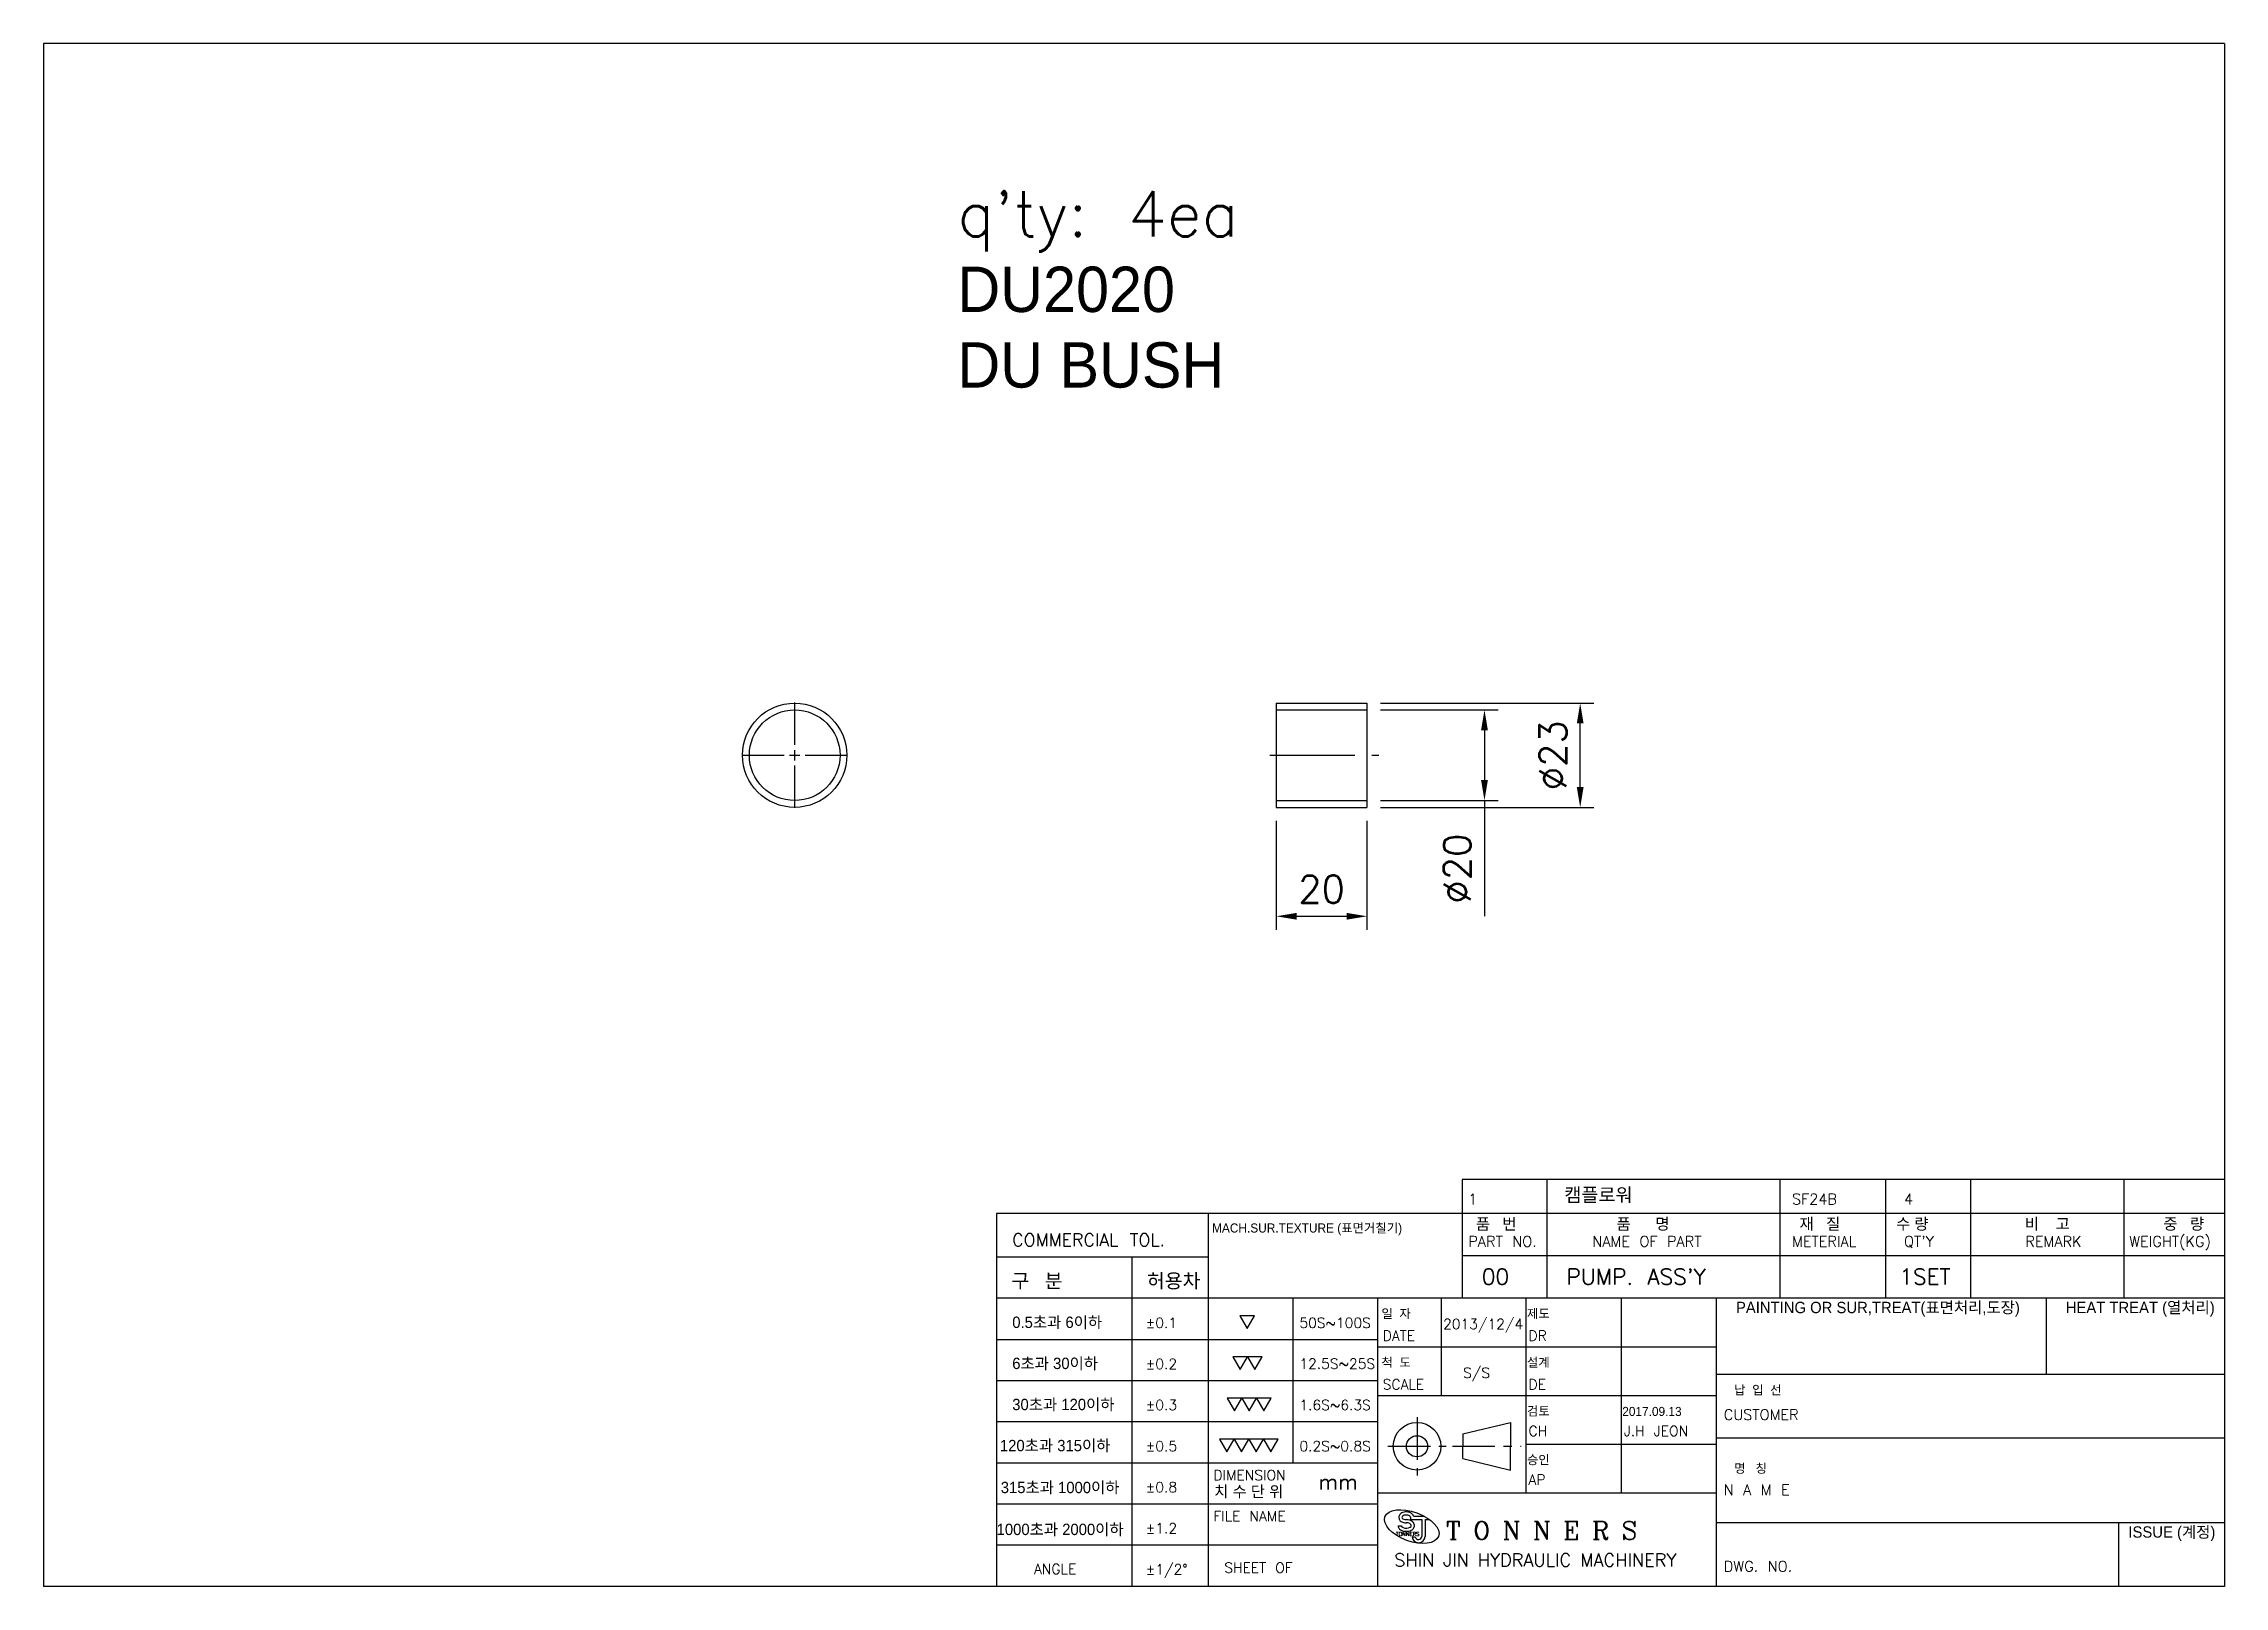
# Model space of a CAD drawing. Extents: x -2917 to 6643, y 8514 to 10799.
# Drawn here: x 5598.2 to 6079.3, y 8514.2 to 8854.4 of the extents above; entities that cross this region are included whole.
import ezdxf

# ---------------------------------------------------------------- set-up
doc = ezdxf.new("R2010")
doc.units = 0
doc.header["$LTSCALE"] = 15
doc.header["$MEASUREMENT"] = 0
doc.linetypes.add('CENTER', pattern=[2, 1.25, -0.25, 0.25, -0.25])
doc.linetypes.add('PHANTOM2', pattern=[31.75, 15.875, -3.175, 3.175, -3.175, 3.175, -3.175])
for name, color, linetype in [('1', 1, 'CENTER'), ('3', 3, 'Continuous'), ('4', 4, 'Continuous'), ('DXF1', 7, 'Continuous')]:
    doc.layers.add(name, color=color, linetype=linetype)
doc.styles.add('HSG', font='romans.shx', dxfattribs={"bigfont": 'whgtxt.shx'})
doc.styles.add('ROMANC', font='romanc', dxfattribs={"height": 2})
doc.styles.add('ROMANS', font='txt.shx', dxfattribs={"bigfont": 'whgtxt.shx'})
doc.styles.get("Standard").update_dxf_attribs({"font": 'txt.shx'})
doc.dimstyles.new('ISO-25', dxfattribs={"dimtxt": 2.5, "dimasz": 2.5, "dimexe": 1.25, "dimexo": 0.625, "dimtad": 1, "dimtoh": 1, "dimdsep": 46, "dimtxsty": 'Standard', "dimcen": 2.5, "dimclrt": 6, "dimadec": 0, "dimazin": 0, "dimtfac": 1, "dimtmove": 0, "dimatfit": 3, "dimfxl": 1, "dimarcsym": 0})

msp = doc.modelspace()

# ---------------------------------------------------------------- texts
for s, height, p in [('1', 2.335, (5912.492, 8598.466)), ('SF24B', 2.3354, (5983.903, 8598.466)), ('4', 2.335, (6008.605, 8598.466)), ('COMMERCIAL TOL.', 2.80248, (5811.85, 8589.228)), ('PART NO.', 2.3354, (5912.492, 8589.125)), ('NAME OF PART', 2.3354, (5939.847, 8589.125)), ('METERIAL', 2.3354, (5983.903, 8589.125)), ("QT'Y", 2.3354, (6008.605, 8589.125)), ('REMARK', 2.3354, (6035.382, 8589.125)), ('WEIGHT(KG)', 2.3354, (6058.298, 8589.125)), ('00', 3.5031, (5915.472, 8580.771)), ("PUMP. ASS'Y", 3.5031, (5934.155, 8580.771)), ('1SET', 3.5031, (6007.598, 8580.771)), ('%%P0.1', 2.242, (5841.314, 8571.218)), ('50S~100S', 2.242, (5875.213, 8571.218)), ('DATE', 2.242, (5893.611, 8568.387)), ('2013/12/4', 2.242, (5906.923, 8570.948)), ('DR', 2.242, (5925.773, 8568.387)), ('%%P0.2', 2.242, (5841.314, 8562.156)), ('12.5S~25S', 2.242, (5875.213, 8562.203)), ('SCALE', 2.242, (5893.611, 8557.644)), ('S/S', 2.242, (5911.323, 8560.205)), ('DE', 2.242, (5925.773, 8557.644)), ('%%P0.3', 2.242, (5841.314, 8553.095)), ('1.6S~6.3S', 2.242, (5875.213, 8553.095)), ('CUSTOMER', 2.3354, (5968.849, 8550.924)), ('%%P0.5', 2.242, (5841.314, 8544.034)), ('0.2S~0.8S', 2.242, (5875.213, 8544.034)), ('CH', 2.242, (5925.773, 8547.368)), ('J.H JEON', 2.242, (5946.792, 8547.368)), ('%%P0.8', 2.242, (5841.314, 8534.972)), ('DIMENSION', 2.242, (5856.244, 8537.636)), ('mm', 3.363, (5879.431, 8535.567)), ('AP', 2.242, (5925.773, 8536.625)), ('N A M E', 2.3354, (5968.849, 8534.348)), ('FILE NAME', 2.242, (5856.244, 8528.575)), ('%%P1.2', 2.242, (5841.314, 8525.911)), ('ANGLE', 2.242, (5816.661, 8516.94)), ('%%P1/2%%D', 2.242, (5841.314, 8516.85)), ('SHEET OF', 2.242, (5858.65, 8517.224)), ('DWG. NO.', 2.3354, (5968.849, 8517.466))]:
    msp.add_text(s, height=height).set_placement(p)
at = {"linetype": 'Continuous', "style": 'ROMANC'}
msp.add_text('T O N N E R S', height=4.00196, dxfattribs=at).set_placement((5907.552, 8524.544))
at = {"insert": (5799.767, 8821.918), "char_height": 10, "attachment_point": 1}
msp.add_mtext_dynamic_manual_height_columns("q'ty: 4ea\\P{\\fGulim|b0|i0|c129|p50;DU2020 \\PDU BUSH}", width=3759.60361, gutter_width=50, heights=[0], dxfattribs=at)
at = {"layer": '3'}
for s, height, style, p in [('TONNERS', 0.8511, 'ROMANS', (5896.528, 8525.343)), ('SHIN JIN HYDRAULIC MACHINERY', 2.86559, 'HSG', (5896.139, 8518.601))]:
    msp.add_text(s, height=height, dxfattribs=dict(at, style=style)).set_placement(p)
at = {"layer": '3', "color": 7, "attachment_point": 4}
for s, insert, char_height in [('\\f굴림|b0|i0|c129|p2;MACH.SUR.TEXTURE (표면거칠기)', (5855.948, 8592.953), 2.0007), ('\\f굴림|b0|i0|c129|p2;품   번', (5914.133, 8594.031), 2.50088), ('\\f굴림|b0|i0|c129|p2;품      명', (5945.168, 8594.031), 2.50088), ('\\f굴림|b0|i0|c129|p2;재   질', (5985.55, 8594.031), 2.50088), ('\\f굴림|b0|i0|c129|p2;수 량', (6006.865, 8594.031), 2.50088), ('\\f굴림|b0|i0|c129|p2;비    고', (6035.285, 8594.031), 2.50088), ('\\f굴림|b0|i0|c129|p2;중   량', (6065.837, 8594.031), 2.50088), ('\\f굴림|b0|i0|c129|p2;허용차', (5841.599, 8581.427), 3.12609), ('\\f굴림|b0|i0|c129|p2;구   분', (5811.706, 8581.427), 3.12609), ('\\f굴림|b0|i0|c129|p2;0.5초과 6이하', (5811.868, 8572.323), 2.50088), ('\\f굴림|b0|i0|c129|p2;일  자', (5893.315, 8574.27), 2.0007), ('\\f굴림|b0|i0|c129|p2;제도', (5925.431, 8574.27), 2.0007), ('\\f굴림|b0|i0|c129|p2;PAINTING OR SUR,TREAT(표면처리,도장)', (5971.538, 8575.347), 2.50088), ('\\f굴림|b0|i0|c129|p2;HEAT TREAT (열처리)', (6044.302, 8575.347), 2.50088), ('\\f굴림|b0|i0|c129|p2;6초과 30이하', (5811.868, 8563.261), 2.50088), ('\\f굴림|b0|i0|c129|p2;척  도', (5893.315, 8563.527), 2.0007), ('\\f굴림|b0|i0|c129|p2;설계', (5925.431, 8563.527), 2.0007), ('\\f굴림|b0|i0|c129|p2;30초과 120이하', (5811.868, 8554.2), 2.50088), ('\\f굴림|b0|i0|c129|p2;납  입  선', (5971.139, 8557.455), 2.0007), ('\\f굴림|b0|i0|c129|p2;검토', (5925.431, 8552.784), 2.0007), ('{\\fGulim|b0|i0|c129|p2;2017.09.13}', (5946.45, 8552.784), 2.0007), ('\\f굴림|b0|i0|c129|p2;120초과 315이하', (5809.149, 8545.139), 2.50088), ('\\f굴림|b0|i0|c129|p2;승인', (5925.431, 8542.042), 2.0007), ('\\f굴림|b0|i0|c129|p2;명   칭', (5971.139, 8540.161), 2.0007), ('\\f굴림|b0|i0|c129|p2;315초과 1000이하', (5809.33, 8535.896), 2.50088), ('\\f굴림|b0|i0|c129|p2;치 수 단 위', (5856.401, 8534.991), 2.50088), ('\\f굴림|b0|i0|c129|p2;1000초과 2000이하', (5808.421, 8526.654), 2.50088), ('\\f굴림|b0|i0|c129|p2;ISSUE (계정)', (6058.118, 8525.837), 2.50088)]:
    msp.add_mtext(s, dxfattribs=dict(at, insert=insert, char_height=char_height))
at = {"layer": '4', "color": 6, "linetype": 'PHANTOM2', "insert": (5933.665, 8602.062), "char_height": 3, "width": 15.95553, "attachment_point": 1}
msp.add_mtext('캠플로워', dxfattribs=at)

# ---------------------------------------------------------------- blocks, each defined once
blk = doc.blocks.new('*U421')
at = {"layer": 'DXF1', "color": 0, "linetype": 'CENTER', "transparency": 16777216}
for p, q in [((0, 2.3), (0, 11.62)), ((-11.62, 0), (-2.3, 0)), ((2.3, 0), (11.62, 0)), ((0, -11.62), (0, -2.3))]:
    blk.add_line(p, q, dxfattribs=at)
at = {"layer": 'DXF1', "color": 0, "linetype": 'Continuous', "transparency": 16777216}
for p, q in [((-1.15, 0), (1.15, 0)), ((0, -1.15), (0, 1.15))]:
    blk.add_line(p, q, dxfattribs=at)
blk = doc.blocks.new('*D422')
at = {"layer": '4', "color": 4, "linetype": 'PHANTOM2', "lineweight": -2, "transparency": 16777216}
for p, q in [((5870.12, 8683.01), (5870.12, 8658.99)), ((5890.12, 8683.01), (5890.12, 8658.99)), ((5874.62, 8661.99), (5885.62, 8661.99))]:
    blk.add_line(p, q, dxfattribs=at)
at = {"layer": '4', "color": 4, "linetype": 'PHANTOM2', "transparency": 16777216}
for points in [[(5874.62, 8662.74), (5874.62, 8661.24), (5870.12, 8661.99)], [(5885.62, 8662.74), (5885.62, 8661.24), (5890.12, 8661.99)]]:
    blk.add_solid(points, dxfattribs=at)
at = {"layer": 'Defpoints', "color": 0, "linetype": 'PHANTOM2', "transparency": 16777216}
for p in [(5870.12, 8686.01), (5890.12, 8686.01), (5890.12, 8661.99)]:
    blk.add_point(p, dxfattribs=at)
at = {"layer": '4', "color": 7, "linetype": 'PHANTOM2', "transparency": 16777216, "insert": (5880.12, 8667.99), "char_height": 6, "attachment_point": 5}
blk.add_mtext('20', dxfattribs=at)
blk = doc.blocks.new('*D423')
at = {"layer": '4', "color": 4, "linetype": 'PHANTOM2', "lineweight": -2, "transparency": 16777216}
for p, q in [((5893.12, 8707.51), (5919.05, 8707.51)), ((5916.05, 8703.01), (5916.05, 8692.01)), ((5893.12, 8687.51), (5919.05, 8687.51)), ((5916.05, 8687.51), (5916.05, 8662.01))]:
    blk.add_line(p, q, dxfattribs=at)
at = {"layer": '4', "color": 4, "linetype": 'PHANTOM2', "transparency": 16777216}
for points in [[(5915.3, 8703.01), (5916.8, 8703.01), (5916.05, 8707.51)], [(5915.3, 8692.01), (5916.8, 8692.01), (5916.05, 8687.51)]]:
    blk.add_solid(points, dxfattribs=at)
at = {"layer": 'Defpoints', "color": 0, "linetype": 'PHANTOM2', "transparency": 16777216}
for p in [(5890.12, 8707.51), (5890.12, 8687.51), (5916.05, 8687.51)]:
    blk.add_point(p, dxfattribs=at)
at = {"layer": '4', "color": 7, "linetype": 'PHANTOM2', "transparency": 16777216, "insert": (5910.05, 8672.51), "char_height": 6, "attachment_point": 5, "rotation": 90}
blk.add_mtext('%%C20', dxfattribs=at)
blk = doc.blocks.new('*D424')
at = {"layer": '4', "color": 4, "linetype": 'PHANTOM2', "lineweight": -2, "transparency": 16777216}
for p, q in [((5893.12, 8709.01), (5940.17, 8709.01)), ((5937.17, 8690.51), (5937.17, 8704.51)), ((5893.12, 8686.01), (5940.17, 8686.01))]:
    blk.add_line(p, q, dxfattribs=at)
at = {"layer": '4', "color": 4, "linetype": 'PHANTOM2', "transparency": 16777216}
for points in [[(5936.42, 8704.51), (5937.92, 8704.51), (5937.17, 8709.01)], [(5936.42, 8690.51), (5937.92, 8690.51), (5937.17, 8686.01)]]:
    blk.add_solid(points, dxfattribs=at)
at = {"layer": 'Defpoints', "color": 0, "linetype": 'PHANTOM2', "transparency": 16777216}
for p in [(5890.12, 8709.01), (5937.17, 8709.01), (5890.12, 8686.01)]:
    blk.add_point(p, dxfattribs=at)
at = {"layer": '4', "color": 7, "linetype": 'PHANTOM2', "transparency": 16777216, "insert": (5931.17, 8697.51), "char_height": 6, "attachment_point": 5, "rotation": 90}
blk.add_mtext('%%C23', dxfattribs=at)

# ---------------------------------------------------------------- dimensions: what is measured, and where the dimension line sits
at = {"layer": '4', "color": 6, "linetype": 'PHANTOM2'}
for base, p1, p2, picture, middle in [((5937.172, 8709.008), (5890.122, 8686.008), (5890.122, 8709.008), '*D424', (5931.172, 8697.508)), ((5916.052, 8687.508), (5890.122, 8707.508), (5890.122, 8687.508), '*D423', (5910.052, 8672.508))]:
    dim = msp.add_linear_dim(base=base, p1=p1, p2=p2, angle=90, text='%%C<>', dimstyle='ISO-25', override={"dimscale": 1.5, "dimtxt": 4, "dimasz": 3, "dimexe": 2, "dimexo": 2, "dimgap": 2, "dimtoh": 0, "dimcen": 0, "dimclrd": 4, "dimclre": 4, "dimclrt": 7, "dimfxl": 0.5}, dxfattribs=at)
    dim.commit()
    dim.dimension.update_dxf_attribs({"geometry": picture, "text_midpoint": middle})
dim = msp.add_linear_dim(base=(5890.122, 8661.988), p1=(5870.122, 8686.008), p2=(5890.122, 8686.008), dimstyle='ISO-25', override={"dimscale": 1.5, "dimtxt": 4, "dimasz": 3, "dimexe": 2, "dimexo": 2, "dimgap": 2, "dimtoh": 0, "dimcen": 0, "dimclrd": 4, "dimclre": 4, "dimclrt": 7, "dimfxl": 0.5}, dxfattribs=at)
dim.commit()
dim.dimension.update_dxf_attribs({"geometry": '*D422', "text_midpoint": (5880.122, 8667.988)})

# ---------------------------------------------------------------- linework, layer by layer
at = {"color": 6}
for p, q in [((5598.157, 8854.425), (5598.157, 8514.225)), ((6079.297, 8854.425), (5598.157, 8854.425)), ((6079.297, 8854.425), (6079.297, 8514.225)), ((5911.148, 8603.931), (5911.148, 8577.747)), ((6079.297, 8603.931), (5911.148, 8603.931)), ((5929.831, 8603.931), (5929.831, 8577.747)), ((5981.21, 8603.931), (5981.21, 8577.747)), ((6004.564, 8603.931), (6004.564, 8577.747)), ((6023.247, 8603.931), (6023.247, 8577.747)), ((6057.11, 8603.931), (6057.11, 8577.747)), ((6079.297, 8596.431), (5911.148, 8596.431)), ((6079.297, 8587.089), (5911.148, 8587.089)), ((6079.297, 8577.747), (5855.098, 8577.747)), ((5873.781, 8577.747), (5873.781, 8541.409)), ((5925.16, 8577.747), (5925.16, 8534.776)), ((5892.465, 8568.593), (5855.098, 8568.593)), ((5967.197, 8567.005), (5892.465, 8567.005)), ((5892.465, 8559.531), (5855.098, 8559.531)), ((6079.297, 8560.933), (5967.197, 8560.933)), ((5967.197, 8556.262), (5892.465, 8556.262)), ((5892.465, 8550.47), (5855.098, 8550.47)), ((5967.197, 8545.519), (5925.16, 8545.519)), ((6079.297, 8546.92), (5967.197, 8546.92)), ((5892.465, 8541.409), (5855.098, 8541.409)), ((5892.465, 8532.347), (5855.098, 8532.347)), ((5967.197, 8534.776), (5892.465, 8534.776)), ((6079.297, 8528.237), (5967.197, 8528.237)), ((5892.465, 8523.286), (5855.098, 8523.286)), ((6079.297, 8514.225), (5598.157, 8514.225))]:
    msp.add_line(p, q, dxfattribs=at)
at = {"color": 5}
for p, q in [((6079.297, 8596.431), (5808.39, 8596.431)), ((5808.39, 8596.431), (5808.39, 8514.225)), ((5855.098, 8596.431), (5855.098, 8514.225)), ((5838.283, 8586.809), (5838.283, 8514.225)), ((5892.465, 8577.747), (5892.465, 8514.225)), ((5906.477, 8577.747), (5906.477, 8556.262)), ((5946.179, 8577.747), (5946.179, 8534.776)), ((5967.197, 8577.747), (5967.197, 8514.225)), ((6039.962, 8577.747), (6039.962, 8560.933)), ((6055.943, 8528.237), (6055.943, 8514.225))]:
    msp.add_line(p, q, dxfattribs=at)
for p, q in [((5911.312, 8547.841), (5921.822, 8550.371)), ((5921.822, 8550.371), (5921.822, 8545.116)), ((5911.312, 8547.841), (5911.312, 8545.116)), ((5911.312, 8542.391), (5911.312, 8545.116)), ((5921.822, 8539.861), (5921.822, 8545.116)), ((5911.312, 8542.391), (5921.822, 8539.861))]:
    msp.add_line(p, q)
for radius in [5.255, 2.335]:
    msp.add_circle((5901.166, 8545.116), radius)
at = {"layer": '1', "ltscale": 0.5}
for p, q in [((5901.166, 8551.538), (5901.166, 8538.694)), ((5894.744, 8545.116), (5907.588, 8545.116)), ((5908.977, 8545.116), (5924.157, 8545.116))]:
    msp.add_line(p, q, dxfattribs=at)
at = {"layer": '3'}
for p, q in [((5896.987, 8527.561), (5897.681, 8527.561)), ((5899.732, 8529.448), (5899.732, 8529.002)), ((5899.732, 8529.002), (5902.245, 8529.002)), ((5900.388, 8529.689), (5902.784, 8529.689)), ((5902.245, 8529.002), (5902.245, 8525.23)), ((5902.931, 8529.002), (5902.931, 8525.23)), ((5902.931, 8529.002), (5903.865, 8529.002)), ((5900.081, 8525.136), (5900.774, 8525.136))]:
    msp.add_line(p, q, dxfattribs=at)
for radius, start, end in [(1.429, 185.98083, 357.76872), (0.744, 191.54669, 355.71065)]:
    msp.add_arc((5901.503, 8525.285), radius, start, end, dxfattribs=at)
msp.add_ellipse((5900.004, 8527.401), major_axis=(-5.912, 2.152), ratio=0.5151515, dxfattribs=at)
for centre, major_axis, ratio, start_param, end_param in [((5898.789, 8527.647), (1.119, 0), 0.5368755, 3.2849402, 7.8539816), ((5898.789, 8529.448), (-0.944, 0), 0.5454545, 3.1415927, 7.8544861)]:
    msp.add_ellipse(centre, major_axis=major_axis, ratio=ratio, start_param=start_param, end_param=end_param, dxfattribs=at)
for points, knots in [([(5900.388, 8529.689), (5900.385, 8529.703), (5900.381, 8529.717), (5900.34, 8529.853), (5900.281, 8529.961), (5900.145, 8530.144), (5900.067, 8530.22), (5899.904, 8530.347), (5899.818, 8530.4), (5899.552, 8530.531), (5899.364, 8530.587), (5898.979, 8530.65), (5898.781, 8530.657), (5898.39, 8530.624), (5898.197, 8530.584), (5897.882, 8530.466), (5897.754, 8530.402), (5897.54, 8530.247), (5897.451, 8530.166), (5897.309, 8529.98), (5897.253, 8529.882), (5897.179, 8529.671), (5897.159, 8529.56), (5897.159, 8529.448), (5897.159, 8529.349), (5897.174, 8529.25), (5897.231, 8529.066), (5897.272, 8528.982), (5897.368, 8528.833), (5897.423, 8528.768), (5897.595, 8528.598), (5897.722, 8528.515), (5897.985, 8528.385), (5898.123, 8528.339), (5898.406, 8528.273), (5898.551, 8528.255), (5898.727, 8528.248), (5898.758, 8528.247), (5898.789, 8528.247)], [3.2796202, 3.2796202, 3.2796202, 3.2796202, 3.3049469, 3.3049469, 3.5277991, 3.5277991, 3.7506513, 3.7506513, 3.9735035, 3.9735035, 4.4202156, 4.4202156, 4.8669277, 4.8669277, 5.3136398, 5.3136398, 5.6362606, 5.6362606, 5.8878686, 5.8878686, 6.0940976, 6.0940976, 6.2831853, 6.2831853, 6.2831853, 6.451458, 6.451458, 6.6197306, 6.6197306, 6.7880033, 6.7880033, 7.1200511, 7.1200511, 7.4520989, 7.4520989, 7.7841468, 7.7841468, 7.8539874, 7.8539874, 7.8539874, 7.8539874]), ([(5896.987, 8527.561), (5896.994, 8527.486), (5897.008, 8527.413), (5897.06, 8527.247), (5897.103, 8527.159), (5897.204, 8527.002), (5897.261, 8526.933), (5897.445, 8526.752), (5897.581, 8526.662), (5897.867, 8526.52), (5898.018, 8526.468), (5898.329, 8526.394), (5898.489, 8526.371), (5898.896, 8526.351), (5899.144, 8526.371), (5899.558, 8526.466), (5899.729, 8526.525), (5900.013, 8526.674), (5900.13, 8526.754), (5900.321, 8526.936), (5900.398, 8527.03), (5900.522, 8527.252), (5900.568, 8527.381), (5900.603, 8527.655), (5900.591, 8527.798), (5900.516, 8528.057), (5900.455, 8528.173), (5900.311, 8528.371), (5900.228, 8528.453), (5900.052, 8528.592), (5899.958, 8528.65), (5899.669, 8528.795), (5899.463, 8528.857), (5899.098, 8528.921), (5898.943, 8528.934), (5898.789, 8528.934)], [6.3289612, 6.3289612, 6.3289612, 6.3289612, 6.4490061, 6.4490061, 6.6148269, 6.6148269, 6.7806476, 6.7806476, 7.1075597, 7.1075597, 7.4344718, 7.4344718, 7.7613839, 7.7613839, 8.2575558, 8.2575558, 8.6280926, 8.6280926, 8.9124739, 8.9124739, 9.134214, 9.134214, 9.3559541, 9.3559541, 9.5776942, 9.5776942, 9.7994343, 9.7994343, 10.0211744, 10.0211744, 10.2429145, 10.2429145, 10.6832391, 10.6832391, 10.9955679, 10.9955679, 10.9955679, 10.9955679])]:
    msp.add_open_spline(points, degree=3, knots=knots, dxfattribs=at)
at = {"layer": '4', "color": 5}
for p, q in [((5855.098, 8586.809), (5808.39, 8586.809)), ((5855.098, 8577.747), (5808.39, 8577.747)), ((5855.098, 8568.593), (5808.39, 8568.593)), ((5855.098, 8559.531), (5808.39, 8559.531)), ((5855.098, 8550.47), (5808.39, 8550.47)), ((5855.098, 8541.409), (5808.39, 8541.409)), ((5855.098, 8532.347), (5808.39, 8532.347)), ((5855.098, 8523.286), (5808.39, 8523.286))]:
    msp.add_line(p, q, dxfattribs=at)
at = {"layer": '4'}
for points in [[(5863.724, 8571.074), (5865.342, 8573.877), (5862.106, 8573.877)], [(5862.125, 8562.013), (5863.743, 8564.815), (5860.507, 8564.815)], [(5865.361, 8562.013), (5866.979, 8564.815), (5863.743, 8564.815)], [(5860.881, 8552.952), (5862.499, 8555.754), (5859.263, 8555.754)], [(5864.117, 8552.952), (5865.735, 8555.754), (5862.499, 8555.754)], [(5867.353, 8552.952), (5868.971, 8555.754), (5865.735, 8555.754)], [(5859.244, 8543.89), (5860.862, 8546.693), (5857.626, 8546.693)], [(5862.48, 8543.89), (5864.098, 8546.693), (5860.862, 8546.693)], [(5865.716, 8543.89), (5867.334, 8546.693), (5864.098, 8546.693)], [(5868.952, 8543.89), (5870.57, 8546.693), (5867.334, 8546.693)]]:
    msp.add_lwpolyline(points, close=True, dxfattribs=at)
at = {"layer": 'DXF1', "linetype": 'Continuous'}
for p, q in [((5870.122, 8709.008), (5890.122, 8709.008)), ((5870.122, 8709.008), (5870.122, 8686.008)), ((5890.122, 8709.008), (5890.122, 8686.008)), ((5870.122, 8707.508), (5890.122, 8707.508)), ((5870.122, 8687.508), (5890.122, 8687.508)), ((5870.122, 8686.008), (5890.122, 8686.008))]:
    msp.add_line(p, q, dxfattribs=at)
at = {"layer": 'DXF1', "color": 3, "linetype": 'CENTER'}
msp.add_line((5868.725, 8697.508), (5892.765, 8697.508), dxfattribs=at)
at = {"layer": 'DXF1', "linetype": 'Continuous'}
for radius in [11.5, 10]:
    msp.add_circle((5763.864, 8697.508), radius, dxfattribs=at)

# ---------------------------------------------------------------- block references
at = {"layer": 'DXF1', "color": 3, "linetype": 'CENTER'}
msp.add_blockref('*U421', (5763.864, 8697.508), dxfattribs=at)

msp.set_redraw_order([(e.dxf.handle, doc.entitydb.next_handle()) for e in msp.query("TEXT MTEXT ATTDEF DIMENSION ARC_DIMENSION")])  # texts and dimensions are drawn at this point

doc.saveas('drawing.dxf')
